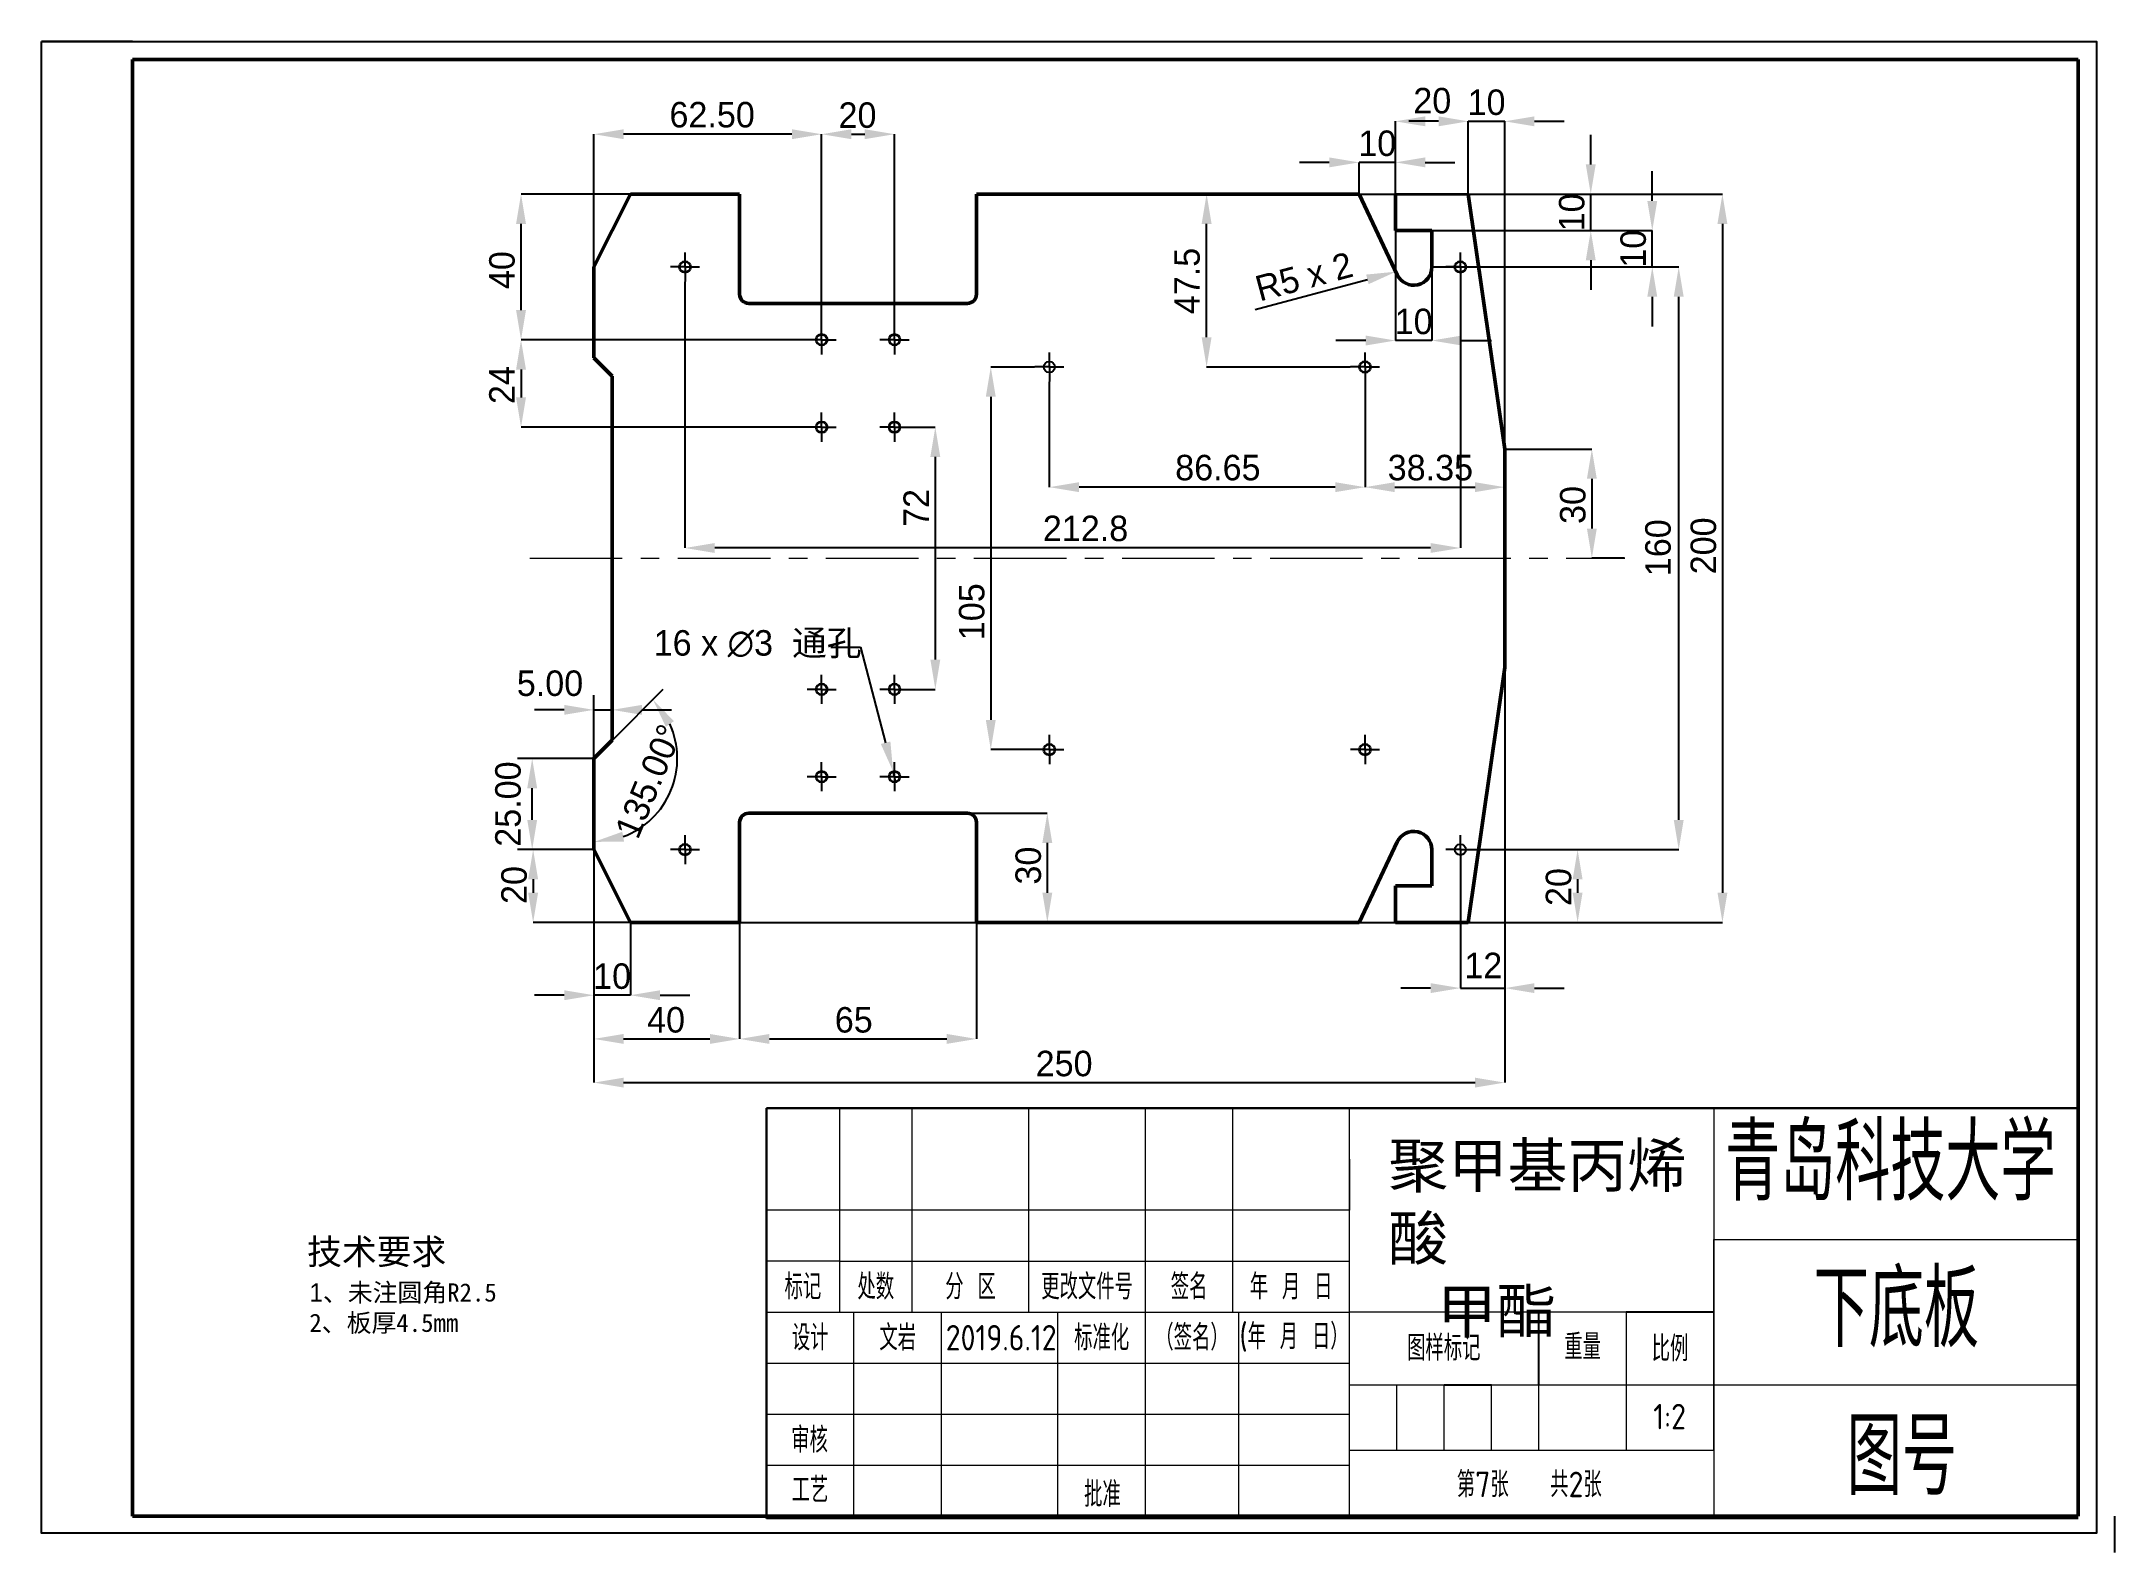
# Model space of a CAD drawing. Header units: millimetres. Extents: x 25 to 594, y 0 to 415.
import ezdxf

# ---------------------------------------------------------------- set-up
doc = ezdxf.new("R2010")
doc.units = ezdxf.units.MM
doc.header["$LTSCALE"] = 2
doc.header["$PDSIZE"] = -1
doc.linetypes.add('CENTERX2', pattern=[20.32, 12.7, -2.54, 2.54, -2.54])
for name, color, linetype in [('1轮廓实线层', 2, 'Continuous'), ('图框', 7, 'Continuous'), ('明细栏文字', 7, 'Continuous')]:
    doc.layers.add(name, color=color, linetype=linetype)
for name, color, linetype, lineweight in [('标注层', 7, 'Continuous', 25), ('粗实线层', 7, 'Continuous', 50), ('粗直线', 7, 'Continuous', 50), ('细实线', 3, 'Continuous', 25), ('细实线1', 7, 'Continuous', 25)]:
    doc.layers.add(name, color=color, linetype=linetype, lineweight=lineweight)
doc.styles.add('SLDTEXTSTYLE2', font='')
doc.styles.get("Standard").update_dxf_attribs({"font": ''})
doc.styles.add('国标', font='gbenor.shx', dxfattribs={"bigfont": 'gbcbig.shx'})
doc.styles.get('SLDTEXTSTYLE2').set_extended_font_data('汉仪长仿宋体')
doc.styles.get('Standard').set_extended_font_data('汉仪长仿宋体')
doc.dimstyles.new('ISO-25', dxfattribs={"dimtxt": 2.5, "dimasz": 2.5, "dimexe": 1.25, "dimexo": 0.625, "dimtad": 1, "dimtxsty": 'Standard', "dimcen": 2.5, "dimadec": 0, "dimazin": 0, "dimtfac": 1, "dimtmove": 0, "dimatfit": 3, "dimfxl": 1, "dimarcsym": 0})
doc.dimstyles.new('SLDDIMSTYLE0', dxfattribs={"dimtxt": 7, "dimasz": 8.16, "dimexe": 0, "dimexo": 0.0625, "dimgap": 1.75, "dimtad": 0, "dimtih": 1, "dimtoh": 1, "dimrnd": 1e-09, "dimzin": 12, "dimdsep": 46, "dimtxsty": 'SLDTEXTSTYLE2', "dimblk1": 'NONE', "dimsah": 1, "dimcen": 0, "dimadec": 0, "dimazin": 3, "dimtfac": 1, "dimtmove": 0, "dimatfit": 3, "dimldrblk": 'NONE', "dimfxl": 1, "dimfrac": 2, "dimtolj": 1, "dimtzin": 12, "dimarcsym": 0})
doc.dimstyles.new('SLDDIMSTYLE1', dxfattribs={"dimtxt": 7, "dimasz": 8.16, "dimexe": 0, "dimexo": 0.0625, "dimgap": 1.75, "dimtad": 2, "dimrnd": 1e-09, "dimzin": 12, "dimdsep": 46, "dimtxsty": 'SLDTEXTSTYLE2', "dimsah": 1, "dimcen": 0.09, "dimadec": 0, "dimazin": 3, "dimtfac": 1, "dimtofl": 0, "dimtmove": 0, "dimatfit": 3, "dimfxl": 1, "dimfrac": 2, "dimtolj": 1, "dimtzin": 12, "dimarcsym": 0})
doc.dimstyles.new('SLDDIMSTYLE2', dxfattribs={"dimtxt": 7, "dimasz": 8.16, "dimexe": 0, "dimexo": 0.0625, "dimgap": 1.75, "dimtad": 2, "dimrnd": 1e-09, "dimzin": 12, "dimdsep": 46, "dimtxsty": 'SLDTEXTSTYLE2', "dimsah": 1, "dimcen": 0.09, "dimadec": 0, "dimazin": 3, "dimtfac": 1, "dimtmove": 0, "dimatfit": 0, "dimfxl": 1, "dimfrac": 2, "dimtolj": 1, "dimtzin": 12, "dimarcsym": 0})
doc.dimstyles.new('SLDDIMSTYLE4', dxfattribs={"dimtxt": 7, "dimasz": 8.16, "dimexe": 0, "dimexo": 0.0625, "dimgap": 1.75, "dimtad": 2, "dimrnd": 1e-09, "dimzin": 12, "dimdsep": 46, "dimtxsty": 'SLDTEXTSTYLE2', "dimsah": 1, "dimcen": 0, "dimadec": 0, "dimazin": 3, "dimtfac": 1, "dimtofl": 0, "dimtmove": 0, "dimatfit": 3, "dimfxl": 1, "dimfrac": 2, "dimtolj": 1, "dimtzin": 12, "dimarcsym": 0})
doc.dimstyles.new('SLDDIMSTYLE5', dxfattribs={"dimtxt": 7, "dimasz": 8.16, "dimexe": 0, "dimexo": 0.0625, "dimgap": 1.75, "dimtad": 2, "dimrnd": 1e-09, "dimzin": 4, "dimdsep": 46, "dimtxsty": 'SLDTEXTSTYLE2', "dimsah": 1, "dimcen": 0.09, "dimadec": 0, "dimazin": 1, "dimtfac": 1, "dimtofl": 0, "dimtmove": 0, "dimatfit": 3, "dimfxl": 1, "dimfrac": 2, "dimtolj": 1, "dimtzin": 12, "dimarcsym": 0})

msp = doc.modelspace()

# ---------------------------------------------------------------- texts
at = {"insert": (394.69, 112.344), "char_height": 12, "attachment_point": 1}
msp.add_mtext_dynamic_manual_height_columns('聚甲基丙烯酸\\P   甲酯', width=84.95599, gutter_width=17.5, heights=[0], dxfattribs=at)
at = {"layer": '明细栏文字', "attachment_point": 1}
for s, width, insert, char_height in [('{\\fSimSun|b0|i0|c134|p2;技术要求}', 50.6885, (97.914, 86.141), 7), ('1{\\fSimSun|b0|i0|c134|p2;、未注圆角R2.5\\P2、板厚4.5mm}', 97.24163, (98.537, 73.935), 5)]:
    msp.add_mtext_dynamic_manual_height_columns(s, width=width, gutter_width=12.5, heights=[0], dxfattribs=dict(at, insert=insert, char_height=char_height))
at = {"layer": '细实线', "color": 7, "insert": (532.46, 117.658), "char_height": 21, "width": 100, "attachment_point": 2, "style": '国标'}
msp.add_mtext('青岛科技大学', dxfattribs=at)
at = {"layer": '细实线1', "color": 7, "attachment_point": 5, "style": '国标'}
for s, width, gutter_width, heights, insert, char_height in [('下底板', 128.03312, 110.39, [0], (534.129, 66.858), 21), ('图号', 46.94216, 110.39, [15.668], (535.651, 26.349), 21), ('批准', 16.68189, 446.314, [0], (316.199, 16.028), 7)]:
    msp.add_mtext_dynamic_manual_height_columns(s, width=width, gutter_width=gutter_width, heights=heights, dxfattribs=dict(at, insert=insert, char_height=char_height))
at = {"layer": '细实线1', "color": 7, "char_height": 7, "attachment_point": 5, "style": '国标'}
for s, insert, width in [('标记', (234, 73), 20), ('处数', (254, 73), 20), ('分 区', (280, 73), 32), ('更改文件号', (312, 73), 32), ('签名', (340, 73), 24), ('年 月 日', (368, 73), 32), ('设计', (236, 59), 24), ('文岩', (260.007, 59), 25.6), ('标准化 ', (316, 59), 24), ('（签名）', (340.8, 59), 25.6), ('(年 月 日）', (368.8, 59), 30.4), ('2019.6.12', (288.413, 59), 30.4), ('图样标记', (409.901, 56.205), 24), ('重量', (448, 56.5), 24), ('比例', (472, 56), 24), ('1:2', (471.873, 37.333), 24), ('审核', (235.823, 30.92), 24), ('第7张   共2张', (433.371, 18.691), 39.10712), ('工艺', (235.953, 17.207), 19.86582)]:
    msp.add_mtext(s, dxfattribs=dict(at, insert=insert, width=width))

# ---------------------------------------------------------------- blocks, each defined once
blk = doc.blocks.new('_D')
at = {"layer": 'Defpoints', "color": 0, "transparency": 16777216}
for p in [(258.75, 214.51), (259.51, 211.61)]:
    blk.add_point(p, dxfattribs=at)
at = {"layer": '标注层', "color": 0, "lineweight": -2, "transparency": 16777216}
for p, q in [((241.67, 248.69), (249.83, 248.69)), ((249.83, 248.69), (256.69, 222.41)), ((259.51, 211.61), (258.75, 214.51))]:
    blk.add_line(p, q, dxfattribs=at)
at = {"layer": '标注层', "color": 0, "transparency": 16777216}
blk.add_solid([(258.01, 222.75), (255.38, 222.07), (258.75, 214.51)], dxfattribs=at)
at = {"layer": '标注层', "color": 0, "transparency": 16777216, "insert": (193.04, 253.32), "char_height": 7, "attachment_point": 1, "style": 'SLDTEXTSTYLE2'}
blk.add_mtext('\\A1;16 x ∅3  通孔', dxfattribs=at)
blk = doc.blocks.new('_NONE')
blk = doc.blocks.new('_D_1')
at = {"layer": 'Defpoints', "color": 0, "transparency": 16777216}
for p in [(386.63, 373.06), (386.63, 173.06), (486.38, 173.06)]:
    blk.add_point(p, dxfattribs=at)
at = {"layer": '标注层', "color": 0, "lineweight": -2, "transparency": 16777216}
for p, q in [((386.7, 373.06), (486.38, 373.06)), ((486.38, 364.9), (486.38, 181.22)), ((386.7, 173.06), (486.38, 173.06))]:
    blk.add_line(p, q, dxfattribs=at)
at = {"layer": '标注层', "color": 0, "transparency": 16777216}
for points in [[(485.02, 364.9), (487.74, 364.9), (486.38, 373.06)], [(485.02, 181.22), (487.74, 181.22), (486.38, 173.06)]]:
    blk.add_solid(points, dxfattribs=at)
at = {"layer": '标注层', "color": 0, "transparency": 16777216, "insert": (477.63, 276.47), "char_height": 7, "attachment_point": 2, "rotation": 90, "style": 'SLDTEXTSTYLE2'}
blk.add_mtext('\\A1;200', dxfattribs=at)
blk = doc.blocks.new('_D_2')
at = {"layer": 'Defpoints', "color": 0, "transparency": 16777216}
for p in [(426.63, 243.06), (176.63, 193.06), (426.63, 129.06)]:
    blk.add_point(p, dxfattribs=at)
at = {"layer": '标注层', "color": 0, "lineweight": -2, "transparency": 16777216}
for p, q in [((426.63, 243), (426.63, 129.06)), ((176.63, 193), (176.63, 129.06)), ((184.79, 129.06), (418.47, 129.06))]:
    blk.add_line(p, q, dxfattribs=at)
at = {"layer": '标注层', "color": 0, "transparency": 16777216}
for points in [[(184.79, 130.42), (184.79, 127.7), (176.63, 129.06)], [(418.47, 130.42), (418.47, 127.7), (426.63, 129.06)]]:
    blk.add_solid(points, dxfattribs=at)
at = {"layer": '标注层', "color": 0, "transparency": 16777216, "insert": (305.69, 137.81), "char_height": 7, "attachment_point": 2, "style": 'SLDTEXTSTYLE2'}
blk.add_mtext('\\A1;250', dxfattribs=at)
blk = doc.blocks.new('_D_3')
at = {"layer": 'Defpoints', "color": 0, "transparency": 16777216}
for p in [(176.63, 193.06), (159.95, 173.06), (186.63, 173.06)]:
    blk.add_point(p, dxfattribs=at)
at = {"layer": '标注层', "color": 0, "lineweight": -2, "transparency": 16777216}
for p, q in [((176.57, 193.06), (159.95, 193.06)), ((159.95, 184.9), (159.95, 181.22)), ((186.57, 173.06), (159.95, 173.06))]:
    blk.add_line(p, q, dxfattribs=at)
at = {"layer": '标注层', "color": 0, "transparency": 16777216}
for points in [[(158.59, 184.9), (161.31, 184.9), (159.95, 193.06)], [(158.59, 181.22), (161.31, 181.22), (159.95, 173.06)]]:
    blk.add_solid(points, dxfattribs=at)
at = {"layer": '标注层', "color": 0, "transparency": 16777216, "insert": (151.2, 183.33), "char_height": 7, "attachment_point": 2, "rotation": 90, "style": 'SLDTEXTSTYLE2'}
blk.add_mtext('\\A1;20', dxfattribs=at)
blk = doc.blocks.new('_D_4')
at = {"layer": 'Defpoints', "color": 0, "transparency": 16777216}
for p in [(176.63, 193.06), (186.63, 173.06), (176.63, 153.06)]:
    blk.add_point(p, dxfattribs=at)
at = {"layer": '标注层', "color": 0, "lineweight": -2, "transparency": 16777216}
for p, q in [((176.63, 193), (176.63, 153.06)), ((186.63, 173), (186.63, 153.06)), ((168.47, 153.06), (160.31, 153.06)), ((186.63, 153.06), (176.63, 153.06)), ((194.79, 153.06), (202.95, 153.06))]:
    blk.add_line(p, q, dxfattribs=at)
at = {"layer": '标注层', "color": 0, "transparency": 16777216}
for points in [[(168.47, 154.42), (168.47, 151.7), (176.63, 153.06)], [(194.79, 154.42), (194.79, 151.7), (186.63, 153.06)]]:
    blk.add_solid(points, dxfattribs=at)
at = {"layer": '标注层', "color": 0, "transparency": 16777216, "insert": (181.63, 161.81), "char_height": 7, "attachment_point": 2, "style": 'SLDTEXTSTYLE2'}
blk.add_mtext('\\A1;10', dxfattribs=at)
blk = doc.blocks.new('_D_5')
at = {"layer": 'Defpoints', "color": 0, "transparency": 16777216}
for p in [(176.63, 193.06), (216.63, 173.06), (216.63, 141.06)]:
    blk.add_point(p, dxfattribs=at)
at = {"layer": '标注层', "color": 0, "lineweight": -2, "transparency": 16777216}
for p, q in [((176.63, 193), (176.63, 141.06)), ((216.63, 173), (216.63, 141.06)), ((184.79, 141.06), (208.47, 141.06))]:
    blk.add_line(p, q, dxfattribs=at)
at = {"layer": '标注层', "color": 0, "transparency": 16777216}
for points in [[(184.79, 142.42), (184.79, 139.7), (176.63, 141.06)], [(208.47, 142.42), (208.47, 139.7), (216.63, 141.06)]]:
    blk.add_solid(points, dxfattribs=at)
at = {"layer": '标注层', "color": 0, "transparency": 16777216, "insert": (196.43, 149.81), "char_height": 7, "attachment_point": 2, "style": 'SLDTEXTSTYLE2'}
blk.add_mtext('\\A1;40', dxfattribs=at)
blk = doc.blocks.new('_D_6')
at = {"layer": 'Defpoints', "color": 0, "transparency": 16777216}
for p in [(216.63, 173.06), (281.63, 173.06), (281.63, 141.06)]:
    blk.add_point(p, dxfattribs=at)
at = {"layer": '标注层', "color": 0, "lineweight": -2, "transparency": 16777216}
for p, q in [((216.63, 173), (216.63, 141.06)), ((281.63, 173), (281.63, 141.06)), ((224.79, 141.06), (273.47, 141.06))]:
    blk.add_line(p, q, dxfattribs=at)
at = {"layer": '标注层', "color": 0, "transparency": 16777216}
for points in [[(224.79, 142.42), (224.79, 139.7), (216.63, 141.06)], [(273.47, 142.42), (273.47, 139.7), (281.63, 141.06)]]:
    blk.add_solid(points, dxfattribs=at)
at = {"layer": '标注层', "color": 0, "transparency": 16777216, "insert": (247.95, 149.81), "char_height": 7, "attachment_point": 2, "style": 'SLDTEXTSTYLE2'}
blk.add_mtext('\\A1;65', dxfattribs=at)
blk = doc.blocks.new('_D_7')
at = {"layer": 'Defpoints', "color": 0, "transparency": 16777216}
for p in [(279.13, 203.06), (216.63, 173.06), (301.08, 173.06)]:
    blk.add_point(p, dxfattribs=at)
at = {"layer": '标注层', "color": 0, "lineweight": -2, "transparency": 16777216}
for p, q in [((279.2, 203.06), (301.08, 203.06)), ((301.08, 194.9), (301.08, 181.22)), ((216.7, 173.06), (301.08, 173.06))]:
    blk.add_line(p, q, dxfattribs=at)
at = {"layer": '标注层', "color": 0, "transparency": 16777216}
for points in [[(299.72, 194.9), (302.44, 194.9), (301.08, 203.06)], [(299.72, 181.22), (302.44, 181.22), (301.08, 173.06)]]:
    blk.add_solid(points, dxfattribs=at)
at = {"layer": '标注层', "color": 0, "transparency": 16777216, "insert": (292.33, 188.66), "char_height": 7, "attachment_point": 2, "rotation": 90, "style": 'SLDTEXTSTYLE2'}
blk.add_mtext('\\A1;30', dxfattribs=at)
blk = doc.blocks.new('_D_9')
at = {"layer": 'Defpoints', "color": 0, "transparency": 16777216}
for p in [(426.63, 393.06), (416.63, 373.06), (426.63, 303.06)]:
    blk.add_point(p, dxfattribs=at)
at = {"layer": '标注层', "color": 0, "lineweight": -2, "transparency": 16777216}
for p, q in [((408.47, 393.06), (400.31, 393.06)), ((416.63, 373.13), (416.63, 393.06)), ((416.63, 393.06), (426.63, 393.06)), ((426.63, 303.13), (426.63, 393.06)), ((434.79, 393.06), (442.95, 393.06))]:
    blk.add_line(p, q, dxfattribs=at)
at = {"layer": '标注层', "color": 0, "transparency": 16777216}
for points in [[(408.47, 394.42), (408.47, 391.7), (416.63, 393.06)], [(434.79, 394.42), (434.79, 391.7), (426.63, 393.06)]]:
    blk.add_solid(points, dxfattribs=at)
at = {"layer": '标注层', "color": 0, "transparency": 16777216, "insert": (421.63, 401.81), "char_height": 7, "attachment_point": 2, "style": 'SLDTEXTSTYLE2'}
blk.add_mtext('\\A1;10', dxfattribs=at)
blk = doc.blocks.new('_D_10')
at = {"layer": 'Defpoints', "color": 0, "transparency": 16777216}
for p in [(426.63, 303.06), (450.54, 273.06), (459.6, 273.06)]:
    blk.add_point(p, dxfattribs=at)
at = {"layer": '标注层', "color": 0, "lineweight": -2, "transparency": 16777216}
for p, q in [((426.7, 303.06), (450.54, 303.06)), ((450.54, 294.9), (450.54, 281.22)), ((459.53, 273.06), (450.54, 273.06))]:
    blk.add_line(p, q, dxfattribs=at)
at = {"layer": '标注层', "color": 0, "transparency": 16777216}
for points in [[(449.18, 294.9), (451.9, 294.9), (450.54, 303.06)], [(449.18, 281.22), (451.9, 281.22), (450.54, 273.06)]]:
    blk.add_solid(points, dxfattribs=at)
at = {"layer": '标注层', "color": 0, "transparency": 16777216, "insert": (441.79, 287.7), "char_height": 7, "attachment_point": 2, "rotation": 90, "style": 'SLDTEXTSTYLE2'}
blk.add_mtext('\\A1;30', dxfattribs=at)
blk = doc.blocks.new('_D_11')
at = {"layer": 'Defpoints', "color": 0, "transparency": 16777216}
for p in [(396.63, 393.06), (396.63, 373.06), (416.63, 373.06)]:
    blk.add_point(p, dxfattribs=at)
at = {"layer": '标注层', "color": 0, "lineweight": -2, "transparency": 16777216}
for p, q in [((396.63, 373.13), (396.63, 393.06)), ((408.47, 393.06), (404.79, 393.06)), ((416.63, 373.13), (416.63, 393.06))]:
    blk.add_line(p, q, dxfattribs=at)
at = {"layer": '标注层', "color": 0, "transparency": 16777216}
for points in [[(404.79, 394.42), (404.79, 391.7), (396.63, 393.06)], [(408.47, 394.42), (408.47, 391.7), (416.63, 393.06)]]:
    blk.add_solid(points, dxfattribs=at)
at = {"layer": '标注层', "color": 0, "transparency": 16777216, "insert": (406.74, 402.24), "char_height": 7, "attachment_point": 2, "style": 'SLDTEXTSTYLE2'}
blk.add_mtext('\\A1;20', dxfattribs=at)
blk = doc.blocks.new('_D_12')
at = {"layer": 'Defpoints', "color": 0, "transparency": 16777216}
for p in [(416.63, 373.06), (450.24, 373.06), (406.63, 363.06)]:
    blk.add_point(p, dxfattribs=at)
at = {"layer": '标注层', "color": 0, "lineweight": -2, "transparency": 16777216}
for p, q in [((450.24, 381.22), (450.24, 389.38)), ((416.7, 373.06), (450.24, 373.06)), ((450.24, 363.06), (450.24, 373.06)), ((406.7, 363.06), (450.24, 363.06)), ((450.24, 354.9), (450.24, 346.74))]:
    blk.add_line(p, q, dxfattribs=at)
at = {"layer": '标注层', "color": 0, "transparency": 16777216}
for points in [[(448.88, 381.22), (451.6, 381.22), (450.24, 373.06)], [(448.88, 354.9), (451.6, 354.9), (450.24, 363.06)]]:
    blk.add_solid(points, dxfattribs=at)
at = {"layer": '标注层', "color": 0, "transparency": 16777216, "insert": (441.49, 368.06), "char_height": 7, "attachment_point": 2, "rotation": 90, "style": 'SLDTEXTSTYLE2'}
blk.add_mtext('\\A1;10', dxfattribs=at)
blk = doc.blocks.new('_D_13')
at = {"layer": 'Defpoints', "color": 0, "transparency": 16777216}
for p in [(396.63, 363.06), (406.63, 353.06), (396.63, 332.86)]:
    blk.add_point(p, dxfattribs=at)
at = {"layer": '标注层', "color": 0, "lineweight": -2, "transparency": 16777216}
for p, q in [((396.63, 363), (396.63, 332.86)), ((406.63, 353), (406.63, 332.86)), ((388.47, 332.86), (380.31, 332.86)), ((406.63, 332.86), (396.63, 332.86)), ((414.79, 332.86), (422.95, 332.86))]:
    blk.add_line(p, q, dxfattribs=at)
at = {"layer": '标注层', "color": 0, "transparency": 16777216}
for points in [[(388.47, 334.22), (388.47, 331.5), (396.63, 332.86)], [(414.79, 334.22), (414.79, 331.5), (406.63, 332.86)]]:
    blk.add_solid(points, dxfattribs=at)
at = {"layer": '标注层', "color": 0, "transparency": 16777216, "insert": (401.63, 341.61), "char_height": 7, "attachment_point": 2, "style": 'SLDTEXTSTYLE2'}
blk.add_mtext('\\A1;10', dxfattribs=at)
blk = doc.blocks.new('_D_14')
at = {"layer": 'Defpoints', "color": 0, "transparency": 16777216}
for p in [(406.63, 363.06), (467.12, 363.06), (406.63, 353.06)]:
    blk.add_point(p, dxfattribs=at)
at = {"layer": '标注层', "color": 0, "lineweight": -2, "transparency": 16777216}
for p, q in [((467.12, 371.22), (467.12, 379.38)), ((406.7, 363.06), (467.12, 363.06)), ((467.12, 353.06), (467.12, 363.06)), ((406.7, 353.06), (467.12, 353.06)), ((467.12, 344.9), (467.12, 336.74))]:
    blk.add_line(p, q, dxfattribs=at)
at = {"layer": '标注层', "color": 0, "transparency": 16777216}
for points in [[(465.76, 371.22), (468.48, 371.22), (467.12, 363.06)], [(465.76, 344.9), (468.48, 344.9), (467.12, 353.06)]]:
    blk.add_solid(points, dxfattribs=at)
at = {"layer": '标注层', "color": 0, "transparency": 16777216, "insert": (458.37, 358.06), "char_height": 7, "attachment_point": 2, "rotation": 90, "style": 'SLDTEXTSTYLE2'}
blk.add_mtext('\\A1;10', dxfattribs=at)
blk = doc.blocks.new('_D_15')
at = {"layer": 'Defpoints', "color": 0, "transparency": 16777216}
for p in [(401.63, 353.06), (396.8, 351.77)]:
    blk.add_point(p, dxfattribs=at)
at = {"layer": '标注层', "color": 0, "lineweight": -2, "transparency": 16777216}
blk.add_line((358.13, 341.41), (388.92, 349.66), dxfattribs=at)
at = {"layer": '标注层', "color": 0, "transparency": 16777216}
blk.add_solid([(388.57, 350.97), (389.27, 348.34), (396.8, 351.77)], dxfattribs=at)
at = {"layer": '标注层', "color": 0, "transparency": 16777216, "insert": (357.55, 350.32), "char_height": 7, "attachment_point": 1, "rotation": 15, "style": 'SLDTEXTSTYLE2'}
blk.add_mtext('\\A1;R5 x 2', dxfattribs=at)
blk = doc.blocks.new('_D_16')
at = {"layer": 'Defpoints', "color": 0, "transparency": 16777216}
for p in [(386.63, 381.79), (386.63, 373.06), (396.63, 373.06)]:
    blk.add_point(p, dxfattribs=at)
at = {"layer": '标注层', "color": 0, "lineweight": -2, "transparency": 16777216}
for p, q in [((378.47, 381.79), (370.31, 381.79)), ((386.63, 373.13), (386.63, 381.79)), ((396.63, 381.79), (386.63, 381.79)), ((396.63, 373.13), (396.63, 381.79)), ((404.79, 381.79), (412.95, 381.79))]:
    blk.add_line(p, q, dxfattribs=at)
at = {"layer": '标注层', "color": 0, "transparency": 16777216}
for points in [[(378.47, 383.15), (378.47, 380.43), (386.63, 381.79)], [(404.79, 383.15), (404.79, 380.43), (396.63, 381.79)]]:
    blk.add_solid(points, dxfattribs=at)
at = {"layer": '标注层', "color": 0, "transparency": 16777216, "insert": (391.63, 390.54), "char_height": 7, "attachment_point": 2, "style": 'SLDTEXTSTYLE2'}
blk.add_mtext('\\A1;10', dxfattribs=at)
blk = doc.blocks.new('_D_17')
at = {"layer": 'Defpoints', "color": 0, "transparency": 16777216}
for p in [(418.44, 193.06), (416.63, 173.06), (446.63, 173.06)]:
    blk.add_point(p, dxfattribs=at)
at = {"layer": '标注层', "color": 0, "lineweight": -2, "transparency": 16777216}
for p, q in [((418.5, 193.06), (446.63, 193.06)), ((446.63, 184.9), (446.63, 181.22)), ((416.7, 173.06), (446.63, 173.06))]:
    blk.add_line(p, q, dxfattribs=at)
at = {"layer": '标注层', "color": 0, "transparency": 16777216}
for points in [[(445.27, 184.9), (447.99, 184.9), (446.63, 193.06)], [(445.27, 181.22), (447.99, 181.22), (446.63, 173.06)]]:
    blk.add_solid(points, dxfattribs=at)
at = {"layer": '标注层', "color": 0, "transparency": 16777216, "insert": (437.88, 182.77), "char_height": 7, "attachment_point": 2, "rotation": 90, "style": 'SLDTEXTSTYLE2'}
blk.add_mtext('\\A1;20', dxfattribs=at)
blk = doc.blocks.new('_D_18')
at = {"layer": 'Defpoints', "color": 0, "transparency": 16777216}
for p in [(426.63, 243.06), (414.44, 189.06), (426.63, 155.01)]:
    blk.add_point(p, dxfattribs=at)
at = {"layer": '标注层', "color": 0, "lineweight": -2, "transparency": 16777216}
for p, q in [((426.63, 243), (426.63, 155.01)), ((414.44, 189), (414.44, 155.01)), ((406.28, 155.01), (398.12, 155.01)), ((414.44, 155.01), (426.63, 155.01)), ((434.79, 155.01), (442.95, 155.01))]:
    blk.add_line(p, q, dxfattribs=at)
at = {"layer": '标注层', "color": 0, "transparency": 16777216}
for points in [[(406.28, 156.37), (406.28, 153.65), (414.44, 155.01)], [(434.79, 156.37), (434.79, 153.65), (426.63, 155.01)]]:
    blk.add_solid(points, dxfattribs=at)
at = {"layer": '标注层', "color": 0, "transparency": 16777216, "insert": (420.74, 164.73), "char_height": 7, "attachment_point": 2, "style": 'SLDTEXTSTYLE2'}
blk.add_mtext('\\A1;12', dxfattribs=at)
blk = doc.blocks.new('_D_19')
at = {"layer": 'Defpoints', "color": 0, "transparency": 16777216}
for p in [(201.63, 349.06), (414.44, 349.06), (201.63, 275.89)]:
    blk.add_point(p, dxfattribs=at)
at = {"layer": '标注层', "color": 0, "lineweight": -2, "transparency": 16777216}
for p, q in [((201.63, 349), (201.63, 275.89)), ((414.44, 349), (414.44, 275.89)), ((406.28, 275.89), (209.79, 275.89))]:
    blk.add_line(p, q, dxfattribs=at)
at = {"layer": '标注层', "color": 0, "transparency": 16777216}
for points in [[(209.79, 277.25), (209.79, 274.53), (201.63, 275.89)], [(406.28, 277.25), (406.28, 274.53), (414.44, 275.89)]]:
    blk.add_solid(points, dxfattribs=at)
at = {"layer": '标注层', "color": 0, "transparency": 16777216, "insert": (311.57, 284.77), "char_height": 7, "attachment_point": 2, "style": 'SLDTEXTSTYLE2'}
blk.add_mtext('\\A1;212.8', dxfattribs=at)
blk = doc.blocks.new('_D_20')
at = {"layer": 'Defpoints', "color": 0, "transparency": 16777216}
for p in [(418.44, 353.06), (474.38, 353.06), (418.44, 193.06)]:
    blk.add_point(p, dxfattribs=at)
at = {"layer": '标注层', "color": 0, "lineweight": -2, "transparency": 16777216}
for p, q in [((418.5, 353.06), (474.38, 353.06)), ((474.38, 201.22), (474.38, 344.9)), ((418.5, 193.06), (474.38, 193.06))]:
    blk.add_line(p, q, dxfattribs=at)
at = {"layer": '标注层', "color": 0, "transparency": 16777216}
for points in [[(473.02, 344.9), (475.74, 344.9), (474.38, 353.06)], [(473.02, 201.22), (475.74, 201.22), (474.38, 193.06)]]:
    blk.add_solid(points, dxfattribs=at)
at = {"layer": '标注层', "color": 0, "transparency": 16777216, "insert": (465.18, 275.96), "char_height": 7, "attachment_point": 2, "rotation": 90, "style": 'SLDTEXTSTYLE2'}
blk.add_mtext('\\A1;160', dxfattribs=at)
blk = doc.blocks.new('_D_21')
at = {"layer": 'Defpoints', "color": 0, "transparency": 16777216}
for p in [(344.8, 373.06), (386.63, 373.06), (384.28, 325.59)]:
    blk.add_point(p, dxfattribs=at)
at = {"layer": '标注层', "color": 0, "lineweight": -2, "transparency": 16777216}
for p, q in [((386.57, 373.06), (344.8, 373.06)), ((344.8, 333.75), (344.8, 364.9)), ((384.22, 325.59), (344.8, 325.59))]:
    blk.add_line(p, q, dxfattribs=at)
at = {"layer": '标注层', "color": 0, "transparency": 16777216}
for points in [[(343.44, 364.9), (346.16, 364.9), (344.8, 373.06)], [(343.44, 333.75), (346.16, 333.75), (344.8, 325.59)]]:
    blk.add_solid(points, dxfattribs=at)
at = {"layer": '标注层', "color": 0, "transparency": 16777216, "insert": (335.92, 349.21), "char_height": 7, "attachment_point": 2, "rotation": 90, "style": 'SLDTEXTSTYLE2'}
blk.add_mtext('\\A1;47.5', dxfattribs=at)
blk = doc.blocks.new('_D_22')
at = {"layer": 'Defpoints', "color": 0, "transparency": 16777216}
for p in [(388.28, 321.59), (426.63, 303.06), (426.63, 292.59)]:
    blk.add_point(p, dxfattribs=at)
at = {"layer": '标注层', "color": 0, "lineweight": -2, "transparency": 16777216}
for p, q in [((388.28, 321.53), (388.28, 292.59)), ((426.63, 303), (426.63, 292.59)), ((396.44, 292.59), (418.47, 292.59))]:
    blk.add_line(p, q, dxfattribs=at)
at = {"layer": '标注层', "color": 0, "transparency": 16777216}
for points in [[(396.44, 293.95), (396.44, 291.23), (388.28, 292.59)], [(418.47, 293.95), (418.47, 291.23), (426.63, 292.59)]]:
    blk.add_solid(points, dxfattribs=at)
at = {"layer": '标注层', "color": 0, "transparency": 16777216, "insert": (406.22, 301.47), "char_height": 7, "attachment_point": 2, "style": 'SLDTEXTSTYLE2'}
blk.add_mtext('\\A1;38.35', dxfattribs=at)
blk = doc.blocks.new('_D_23')
at = {"layer": 'Defpoints', "color": 0, "transparency": 16777216}
for p in [(301.63, 321.59), (388.28, 321.59), (301.63, 292.59)]:
    blk.add_point(p, dxfattribs=at)
at = {"layer": '标注层', "color": 0, "lineweight": -2, "transparency": 16777216}
for p, q in [((301.63, 321.53), (301.63, 292.59)), ((388.28, 321.53), (388.28, 292.59)), ((380.12, 292.59), (309.79, 292.59))]:
    blk.add_line(p, q, dxfattribs=at)
at = {"layer": '标注层', "color": 0, "transparency": 16777216}
for points in [[(309.79, 293.95), (309.79, 291.23), (301.63, 292.59)], [(380.12, 293.95), (380.12, 291.23), (388.28, 292.59)]]:
    blk.add_solid(points, dxfattribs=at)
at = {"layer": '标注层', "color": 0, "transparency": 16777216, "insert": (347.89, 301.47), "char_height": 7, "attachment_point": 2, "style": 'SLDTEXTSTYLE2'}
blk.add_mtext('\\A1;86.65', dxfattribs=at)
blk = doc.blocks.new('_D_24')
at = {"layer": 'Defpoints', "color": 0, "transparency": 16777216}
for p in [(297.63, 325.59), (285.56, 220.53), (297.63, 220.53)]:
    blk.add_point(p, dxfattribs=at)
at = {"layer": '标注层', "color": 0, "lineweight": -2, "transparency": 16777216}
for p, q in [((297.57, 325.59), (285.56, 325.59)), ((285.56, 317.43), (285.56, 228.69)), ((297.57, 220.53), (285.56, 220.53))]:
    blk.add_line(p, q, dxfattribs=at)
at = {"layer": '标注层', "color": 0, "transparency": 16777216}
for points in [[(284.2, 317.43), (286.92, 317.43), (285.56, 325.59)], [(284.2, 228.69), (286.92, 228.69), (285.56, 220.53)]]:
    blk.add_solid(points, dxfattribs=at)
at = {"layer": '标注层', "color": 0, "transparency": 16777216, "insert": (276.81, 258.38), "char_height": 7, "attachment_point": 2, "rotation": 90, "style": 'SLDTEXTSTYLE2'}
blk.add_mtext('\\A1;105', dxfattribs=at)
blk = doc.blocks.new('_D_25')
at = {"layer": 'Defpoints', "color": 0, "transparency": 16777216}
for p in [(156.63, 373.06), (186.63, 373.06), (235.13, 333.06)]:
    blk.add_point(p, dxfattribs=at)
at = {"layer": '标注层', "color": 0, "lineweight": -2, "transparency": 16777216}
for p, q in [((186.57, 373.06), (156.63, 373.06)), ((156.63, 341.22), (156.63, 364.9)), ((235.07, 333.06), (156.63, 333.06))]:
    blk.add_line(p, q, dxfattribs=at)
at = {"layer": '标注层', "color": 0, "transparency": 16777216}
for points in [[(155.27, 364.9), (157.99, 364.9), (156.63, 373.06)], [(155.27, 341.22), (157.99, 341.22), (156.63, 333.06)]]:
    blk.add_solid(points, dxfattribs=at)
at = {"layer": '标注层', "color": 0, "transparency": 16777216, "insert": (147.88, 352.2), "char_height": 7, "attachment_point": 2, "rotation": 90, "style": 'SLDTEXTSTYLE2'}
blk.add_mtext('\\A1;40', dxfattribs=at)
blk = doc.blocks.new('_D_26')
at = {"layer": 'Defpoints', "color": 0, "transparency": 16777216}
for p in [(176.63, 389.52), (176.63, 353.06), (239.13, 337.06)]:
    blk.add_point(p, dxfattribs=at)
at = {"layer": '标注层', "color": 0, "lineweight": -2, "transparency": 16777216}
for p, q in [((176.63, 353.13), (176.63, 389.52)), ((230.97, 389.52), (184.79, 389.52)), ((239.13, 337.13), (239.13, 389.52))]:
    blk.add_line(p, q, dxfattribs=at)
at = {"layer": '标注层', "color": 0, "transparency": 16777216}
for points in [[(184.79, 390.88), (184.79, 388.16), (176.63, 389.52)], [(230.97, 390.88), (230.97, 388.16), (239.13, 389.52)]]:
    blk.add_solid(points, dxfattribs=at)
at = {"layer": '标注层', "color": 0, "transparency": 16777216, "insert": (209.08, 398.39), "char_height": 7, "attachment_point": 2, "style": 'SLDTEXTSTYLE2'}
blk.add_mtext('\\A1;62.50', dxfattribs=at)
blk = doc.blocks.new('_D_27')
at = {"layer": 'Defpoints', "color": 0, "transparency": 16777216}
for p in [(259.13, 389.52), (239.13, 337.06), (259.13, 337.06)]:
    blk.add_point(p, dxfattribs=at)
at = {"layer": '标注层', "color": 0, "lineweight": -2, "transparency": 16777216}
for p, q in [((239.13, 337.13), (239.13, 389.52)), ((247.29, 389.52), (250.97, 389.52)), ((259.13, 337.13), (259.13, 389.52))]:
    blk.add_line(p, q, dxfattribs=at)
at = {"layer": '标注层', "color": 0, "transparency": 16777216}
for points in [[(247.29, 390.88), (247.29, 388.16), (239.13, 389.52)], [(250.97, 390.88), (250.97, 388.16), (259.13, 389.52)]]:
    blk.add_solid(points, dxfattribs=at)
at = {"layer": '标注层', "color": 0, "transparency": 16777216, "insert": (248.98, 398.27), "char_height": 7, "attachment_point": 2, "style": 'SLDTEXTSTYLE2'}
blk.add_mtext('\\A1;20', dxfattribs=at)
blk = doc.blocks.new('_D_28')
at = {"layer": 'Defpoints', "color": 0, "transparency": 16777216}
for p in [(235.13, 333.06), (156.63, 309.06), (235.13, 309.06)]:
    blk.add_point(p, dxfattribs=at)
at = {"layer": '标注层', "color": 0, "lineweight": -2, "transparency": 16777216}
for p, q in [((235.07, 333.06), (156.63, 333.06)), ((156.63, 324.9), (156.63, 317.22)), ((235.07, 309.06), (156.63, 309.06))]:
    blk.add_line(p, q, dxfattribs=at)
at = {"layer": '标注层', "color": 0, "transparency": 16777216}
for points in [[(155.27, 324.9), (157.99, 324.9), (156.63, 333.06)], [(155.27, 317.22), (157.99, 317.22), (156.63, 309.06)]]:
    blk.add_solid(points, dxfattribs=at)
at = {"layer": '标注层', "color": 0, "transparency": 16777216, "insert": (147.88, 320.62), "char_height": 7, "attachment_point": 2, "rotation": 90, "style": 'SLDTEXTSTYLE2'}
blk.add_mtext('\\A1;24', dxfattribs=at)
blk = doc.blocks.new('_D_29')
at = {"layer": 'Defpoints', "color": 0, "transparency": 16777216}
for p in [(263.13, 309.06), (263.13, 237.06), (270.34, 237.06)]:
    blk.add_point(p, dxfattribs=at)
at = {"layer": '标注层', "color": 0, "lineweight": -2, "transparency": 16777216}
for p, q in [((263.2, 309.06), (270.34, 309.06)), ((270.34, 300.9), (270.34, 245.22)), ((263.2, 237.06), (270.34, 237.06))]:
    blk.add_line(p, q, dxfattribs=at)
at = {"layer": '标注层', "color": 0, "transparency": 16777216}
for points in [[(268.98, 300.9), (271.7, 300.9), (270.34, 309.06)], [(268.98, 245.22), (271.7, 245.22), (270.34, 237.06)]]:
    blk.add_solid(points, dxfattribs=at)
at = {"layer": '标注层', "color": 0, "transparency": 16777216, "insert": (261.59, 286.88), "char_height": 7, "attachment_point": 2, "rotation": 90, "style": 'SLDTEXTSTYLE2'}
blk.add_mtext('\\A1;72', dxfattribs=at)
blk = doc.blocks.new('SW_CENTERMARKSYMBOL_0')
at = {"layer": '图框', "color": 0}
for p, q in [((-2.5, 0), (-4, 0)), ((0, 0), (-2.5, 0)), ((0, 2.5), (0, 4)), ((0, 0), (0, 2.5)), ((0, 0), (2.5, 0)), ((0, 0), (0, -2.5)), ((2.5, 0), (4, 0)), ((0, -2.5), (0, -4))]:
    blk.add_line(p, q, dxfattribs=at)
blk = doc.blocks.new('SW_CENTERMARKSYMBOL_1')
at = {"layer": '图框', "color": 0}
for p, q in [((-2.5, 0), (-4, 0)), ((0, 0), (-2.5, 0)), ((0, 2.5), (0, 4)), ((0, 0), (0, 2.5)), ((0, 0), (2.5, 0)), ((0, 0), (0, -2.5)), ((2.5, 0), (4, 0)), ((0, -2.5), (0, -4))]:
    blk.add_line(p, q, dxfattribs=at)
blk = doc.blocks.new('SW_CENTERMARKSYMBOL_2')
at = {"layer": '图框', "color": 0}
for p, q in [((-2.5, 0), (-4, 0)), ((0, 0), (-2.5, 0)), ((0, 2.5), (0, 4)), ((0, 0), (0, 2.5)), ((0, 0), (2.5, 0)), ((0, 0), (0, -2.5)), ((0, -2.5), (0, -4)), ((2.5, 0), (4, 0))]:
    blk.add_line(p, q, dxfattribs=at)
blk = doc.blocks.new('SW_CENTERMARKSYMBOL_3')
at = {"layer": '图框', "color": 0}
for p, q in [((-2.5, 0), (-4, 0)), ((0, 0), (-2.5, 0)), ((0, 2.5), (0, 4)), ((0, 0), (0, 2.5)), ((0, 0), (2.5, 0)), ((0, 0), (0, -2.5)), ((2.5, 0), (4, 0)), ((0, -2.5), (0, -4))]:
    blk.add_line(p, q, dxfattribs=at)
blk = doc.blocks.new('SW_CENTERMARKSYMBOL_4')
at = {"layer": '图框', "color": 0}
for p, q in [((-2.5, 0), (-4, 0)), ((0, 0), (-2.5, 0)), ((0, 2.5), (0, 4)), ((0, 0), (0, 2.5)), ((0, 0), (2.5, 0)), ((0, 0), (0, -2.5)), ((0, -2.5), (0, -4)), ((2.5, 0), (4, 0))]:
    blk.add_line(p, q, dxfattribs=at)
blk = doc.blocks.new('SW_CENTERMARKSYMBOL_5')
at = {"layer": '图框', "color": 0}
for p, q in [((-2.5, 0), (-4, 0)), ((0, 0), (-2.5, 0)), ((0, 2.5), (0, 4)), ((0, 0), (0, 2.5)), ((0, 0), (2.5, 0)), ((0, 0), (0, -2.5)), ((2.5, 0), (4, 0)), ((0, -2.5), (0, -4))]:
    blk.add_line(p, q, dxfattribs=at)
blk = doc.blocks.new('SW_CENTERMARKSYMBOL_6')
at = {"layer": '图框', "color": 0}
for p, q in [((-2.5, 0), (-4, 0)), ((0, 0), (-2.5, 0)), ((0, 2.5), (0, 4)), ((0, 0), (0, 2.5)), ((0, 0), (2.5, 0)), ((0, 0), (0, -2.5)), ((2.5, 0), (4, 0)), ((0, -2.5), (0, -4))]:
    blk.add_line(p, q, dxfattribs=at)
blk = doc.blocks.new('SW_CENTERMARKSYMBOL_7')
at = {"layer": '图框', "color": 0}
for p, q in [((-2.5, 0), (-4, 0)), ((0, 0), (-2.5, 0)), ((0, 2.5), (0, 4)), ((0, 0), (0, 2.5)), ((0, 0), (2.5, 0)), ((0, 0), (0, -2.5)), ((2.5, 0), (4, 0)), ((0, -2.5), (0, -4))]:
    blk.add_line(p, q, dxfattribs=at)
blk = doc.blocks.new('SW_CENTERMARKSYMBOL_8')
at = {"layer": '图框', "color": 0}
for p, q in [((-2.5, 0), (-4, 0)), ((0, 0), (-2.5, 0)), ((0, 2.5), (0, 4)), ((0, 0), (0, 2.5)), ((0, 0), (2.5, 0)), ((0, 0), (0, -2.5)), ((2.5, 0), (4, 0)), ((0, -2.5), (0, -4))]:
    blk.add_line(p, q, dxfattribs=at)
blk = doc.blocks.new('SW_CENTERMARKSYMBOL_9')
at = {"layer": '图框', "color": 0}
for p, q in [((-2.5, 0), (-4, 0)), ((0, 0), (-2.5, 0)), ((0, 2.5), (0, 4)), ((0, 0), (0, 2.5)), ((0, 0), (2.5, 0)), ((0, 0), (0, -2.5)), ((2.5, 0), (4, 0)), ((0, -2.5), (0, -4))]:
    blk.add_line(p, q, dxfattribs=at)
blk = doc.blocks.new('SW_CENTERMARKSYMBOL_10')
at = {"layer": '图框', "color": 0}
for p, q in [((-2.5, 0), (-4, 0)), ((0, 0), (-2.5, 0)), ((0, 2.5), (0, 4)), ((0, 0), (0, 2.5)), ((0, 0), (2.5, 0)), ((0, 0), (0, -2.5)), ((2.5, 0), (4, 0)), ((0, -2.5), (0, -4))]:
    blk.add_line(p, q, dxfattribs=at)
blk = doc.blocks.new('SW_CENTERMARKSYMBOL_11')
at = {"layer": '图框', "color": 0}
for p, q in [((-2.5, 0), (-4, 0)), ((0, 0), (-2.5, 0)), ((0, 2.5), (0, 4)), ((0, 0), (0, 2.5)), ((0, 0), (2.5, 0)), ((0, 0), (0, -2.5)), ((2.5, 0), (4, 0)), ((0, -2.5), (0, -4))]:
    blk.add_line(p, q, dxfattribs=at)
blk = doc.blocks.new('SW_CENTERMARKSYMBOL_12')
at = {"layer": '图框', "color": 0}
for p, q in [((-2.5, 0), (-4, 0)), ((0, 0), (-2.5, 0)), ((0, 2.5), (0, 4)), ((0, 0), (0, 2.5)), ((0, 0), (2.5, 0)), ((0, 0), (0, -2.5)), ((0, -2.5), (0, -4)), ((2.5, 0), (4, 0))]:
    blk.add_line(p, q, dxfattribs=at)
blk = doc.blocks.new('SW_CENTERMARKSYMBOL_13')
at = {"layer": '图框', "color": 0}
for p, q in [((-2.5, 0), (-4, 0)), ((0, 0), (-2.5, 0)), ((0, 2.5), (0, 4)), ((0, 0), (0, 2.5)), ((0, 0), (2.5, 0)), ((0, 0), (0, -2.5)), ((2.5, 0), (4, 0)), ((0, -2.5), (0, -4))]:
    blk.add_line(p, q, dxfattribs=at)
blk = doc.blocks.new('SW_CENTERMARKSYMBOL_14')
at = {"layer": '图框', "color": 0}
for p, q in [((-2.5, 0), (-4, 0)), ((0, 0), (-2.5, 0)), ((0, 2.5), (0, 4)), ((0, 0), (0, 2.5)), ((0, 0), (2.5, 0)), ((0, 0), (0, -2.5)), ((0, -2.5), (0, -4)), ((2.5, 0), (4, 0))]:
    blk.add_line(p, q, dxfattribs=at)
blk = doc.blocks.new('SW_CENTERMARKSYMBOL_15')
at = {"layer": '图框', "color": 0}
for p, q in [((-2.5, 0), (-4, 0)), ((0, 0), (-2.5, 0)), ((0, 2.5), (0, 4)), ((0, 0), (0, 2.5)), ((0, 0), (2.5, 0)), ((0, 0), (0, -2.5)), ((2.5, 0), (4, 0)), ((0, -2.5), (0, -4))]:
    blk.add_line(p, q, dxfattribs=at)
blk = doc.blocks.new('*D49')
at = {"color": 0, "lineweight": -2, "transparency": 16777216}
for p, q in [((176.63, 218.06), (155.69, 218.06)), ((159.69, 201.22), (159.69, 209.9)), ((176.63, 193.06), (155.69, 193.06))]:
    blk.add_line(p, q, dxfattribs=at)
at = {"color": 0, "transparency": 16777216}
for points in [[(158.33, 209.9), (161.05, 209.9), (159.69, 218.06)], [(158.33, 201.22), (161.05, 201.22), (159.69, 193.06)]]:
    blk.add_solid(points, dxfattribs=at)
at = {"layer": 'Defpoints', "color": 0, "transparency": 16777216}
for p in [(159.69, 218.06), (176.63, 218.06), (176.63, 193.06)]:
    blk.add_point(p, dxfattribs=at)
at = {"color": 0, "transparency": 16777216, "insert": (153.08, 205.56), "char_height": 7, "attachment_point": 5, "rotation": 90}
blk.add_mtext('25.00', dxfattribs=at)
blk = doc.blocks.new('*D50')
at = {"color": 0, "lineweight": -2, "transparency": 16777216}
for p, q in [((176.63, 218.06), (176.63, 235.43)), ((181.63, 231.43), (181.63, 235.43)), ((168.47, 231.43), (160.31, 231.43)), ((176.63, 231.43), (181.63, 231.43)), ((189.79, 231.43), (197.95, 231.43))]:
    blk.add_line(p, q, dxfattribs=at)
at = {"color": 0, "transparency": 16777216}
for points in [[(168.47, 232.79), (168.47, 230.07), (176.63, 231.43)], [(189.79, 232.79), (189.79, 230.07), (181.63, 231.43)]]:
    blk.add_solid(points, dxfattribs=at)
at = {"layer": 'Defpoints', "color": 0, "transparency": 16777216}
for p in [(181.63, 231.43), (181.63, 231.43), (176.63, 218.06)]:
    blk.add_point(p, dxfattribs=at)
at = {"color": 0, "transparency": 16777216, "insert": (164.58, 238.7), "char_height": 7, "attachment_point": 5}
blk.add_mtext('5.00', dxfattribs=at)
blk = doc.blocks.new('*D51')
at = {"color": 0, "lineweight": -2, "transparency": 16777216}
blk.add_line((181.63, 223.06), (195.66, 237.09), dxfattribs=at)
blk.add_arc((176.63, 218.06), 22.9, 290.5223, 24.4777, dxfattribs=at)
at = {"color": 0, "transparency": 16777216}
for points in [[(196.36, 226.78), (198.6, 228.33), (192.83, 234.26)], [(184.91, 195.27), (184.42, 197.95), (176.63, 195.16)]]:
    blk.add_solid(points, dxfattribs=at)
at = {"layer": 'Defpoints', "color": 0, "transparency": 16777216}
for p in [(181.63, 223.06), (176.63, 218.06), (176.63, 218.06), (192.83, 201.87), (176.63, 193.06)]:
    blk.add_point(p, dxfattribs=at)
at = {"color": 0, "transparency": 16777216, "insert": (191.69, 211.83), "char_height": 7, "attachment_point": 5, "rotation": 67.5}
blk.add_mtext('135.00°', dxfattribs=at)
blk = doc.blocks.new('*U57')
at = {"layer": '细实线1', "lineweight": 15}
blk.add_line((0, -19), (0, -1), dxfattribs=at)
blk = doc.blocks.new('*U58')
at = {"layer": '细实线1', "color": 0, "linetype": 'ByBlock', "lineweight": -2, "transparency": 16777216}
for p in [(-39, 0), (-26, 0), (-13, 0), (0, 0)]:
    blk.add_blockref('*U57', p, dxfattribs=at)

# ---------------------------------------------------------------- dimensions: what is measured, and where the dimension line sits
dim = msp.add_linear_dim(base=(181.634, 231.431), p1=(176.634, 218.063), p2=(181.634, 231.431), dimstyle='ISO-25', override={"dimtxt": 7, "dimasz": 8.16, "dimexe": 4, "dimexo": 0, "dimgap": 3.048, "dimzin": 0, "dimdsep": 46, "dimadec": 2, "dimtmove": 2, "dimtzin": 0})
dim.commit()
dim.dimension.update_dxf_attribs({"geometry": '*D50', "text_midpoint": (164.583, 238.696), "dimtype": 160})
dim = msp.add_angular_dim_2l(base=(192.829, 201.867), line1=((181.634, 223.063), (176.634, 218.063)), line2=((176.634, 218.063), (176.634, 193.063)), dimstyle='ISO-25', override={"dimtxt": 7, "dimasz": 8.16, "dimexe": 4, "dimexo": 0, "dimgap": 3.048, "dimzin": 0, "dimdsep": 46, "dimadec": 2, "dimtzin": 0})
dim.commit()
dim.dimension.update_dxf_attribs({"geometry": '*D51', "text_midpoint": (191.686, 211.828)})
dim = msp.add_linear_dim(base=(159.691, 218.063), p1=(176.634, 193.063), p2=(176.634, 218.063), angle=90, dimstyle='ISO-25', override={"dimtxt": 7, "dimasz": 8.16, "dimexe": 4, "dimexo": 0, "dimgap": 3.048, "dimzin": 0, "dimdsep": 46, "dimadec": 2, "dimtzin": 0})
dim.commit()
dim.dimension.update_dxf_attribs({"geometry": '*D49', "text_midpoint": (153.079, 205.563)})
at = {"layer": '标注层'}
for base, p1, p2, dimstyle, picture, middle in [((176.634, 389.517), (239.134, 337.063), (176.634, 353.063), 'SLDDIMSTYLE5', '_D_26', (209.083, 389.517)), ((259.134, 389.517), (239.134, 337.063), (259.134, 337.063), 'SLDDIMSTYLE2', '_D_27', (248.976, 389.517)), ((426.634, 393.063), (416.634, 373.063), (426.634, 303.063), 'SLDDIMSTYLE2', '_D_9', (421.634, 393.063)), ((386.634, 381.786), (396.634, 373.063), (386.634, 373.063), 'SLDDIMSTYLE2', '_D_16', (391.634, 381.786))]:
    dim = msp.add_linear_dim(base=base, p1=p1, p2=p2, dimstyle=dimstyle, dxfattribs=at)
    dim.commit()
    dim.dimension.update_dxf_attribs({"geometry": picture, "text_midpoint": middle, "dimtype": 160})
for base, p1, p2, dimstyle, override, picture, middle in [((396.634, 393.063), (416.634, 373.063), (396.634, 373.063), 'SLDDIMSTYLE1', {"dimtad": 3, "dimtmove": 2}, '_D_11', (406.738, 398.743)), ((396.634, 332.855), (406.634, 353.063), (396.634, 363.063), 'SLDDIMSTYLE2', {"dimtad": 3}, '_D_13', (401.634, 332.855)), ((301.6335, 292.59), (388.2786, 321.5939), (301.6335, 321.5939), 'SLDDIMSTYLE1', {"dimtad": 3}, '_D_23', (347.8938, 292.59)), ((426.6335, 292.59), (388.2786, 321.5939), (426.6335, 303.063), 'SLDDIMSTYLE2', {"dimtad": 3}, '_D_22', (406.2152, 292.59)), ((426.634, 129.063), (176.634, 193.063), (426.634, 243.063), 'SLDDIMSTYLE1', {"dimtad": 3}, '_D_2', (305.691, 129.063)), ((176.634, 153.063), (186.634, 173.063), (176.634, 193.063), 'SLDDIMSTYLE2', {"dimtad": 3}, '_D_4', (181.634, 153.063)), ((216.634, 141.063), (176.634, 193.063), (216.634, 173.063), 'SLDDIMSTYLE1', {"dimtad": 3}, '_D_5', (196.429, 141.063)), ((281.634, 141.063), (216.634, 173.063), (281.634, 173.063), 'SLDDIMSTYLE1', {"dimtad": 3}, '_D_6', (247.946, 141.063))]:
    dim = msp.add_linear_dim(base=base, p1=p1, p2=p2, dimstyle=dimstyle, override=override, dxfattribs=at)
    dim.commit()
    dim.dimension.update_dxf_attribs({"geometry": picture, "text_midpoint": middle, "dimtype": 160})
for base, p1, p2, dimstyle, override, picture, middle in [((450.242, 373.063), (406.634, 363.063), (416.634, 373.063), 'SLDDIMSTYLE2', {"dimtad": 3}, '_D_12', (450.242, 368.063)), ((467.118, 363.063), (406.634, 353.063), (406.634, 363.063), 'SLDDIMSTYLE2', {"dimtad": 3}, '_D_14', (467.118, 358.063)), ((486.384, 173.063), (386.634, 373.063), (386.634, 173.063), 'SLDDIMSTYLE1', {"dimtad": 3}, '_D_1', (486.384, 276.468)), ((474.384, 353.063), (418.44, 193.063), (418.44, 353.063), 'SLDDIMSTYLE1', {"dimtad": 3, "dimtmove": 2}, '_D_20', (468.682, 275.96)), ((270.343, 237.063), (263.134, 309.063), (263.134, 237.063), 'SLDDIMSTYLE1', {"dimtad": 3}, '_D_29', (270.343, 286.877)), ((450.541, 273.063), (426.634, 303.063), (459.597, 273.063), 'SLDDIMSTYLE2', {"dimtad": 3}, '_D_10', (450.541, 287.705)), ((301.085, 173.063), (279.134, 203.063), (216.634, 173.063), 'SLDDIMSTYLE2', {"dimtad": 3}, '_D_7', (301.085, 188.657)), ((446.634, 173.063), (418.44, 193.063), (416.634, 173.063), 'SLDDIMSTYLE1', {"dimtad": 3}, '_D_17', (446.634, 182.77))]:
    dim = msp.add_linear_dim(base=base, p1=p1, p2=p2, angle=90, dimstyle=dimstyle, override=override, dxfattribs=at)
    dim.commit()
    dim.dimension.update_dxf_attribs({"geometry": picture, "text_midpoint": middle, "dimtype": 160})
for base, p1, p2, dimstyle, picture, middle in [((156.634, 373.063), (235.134, 333.063), (186.634, 373.063), 'SLDDIMSTYLE1', '_D_25', (156.634, 352.204)), ((156.634, 309.063), (235.134, 333.063), (235.134, 309.063), 'SLDDIMSTYLE2', '_D_28', (156.634, 320.622)), ((159.953, 173.063), (176.634, 193.063), (186.634, 173.063), 'SLDDIMSTYLE2', '_D_3', (159.953, 183.329))]:
    dim = msp.add_linear_dim(base=base, p1=p1, p2=p2, angle=90, dimstyle=dimstyle, dxfattribs=at)
    dim.commit()
    dim.dimension.update_dxf_attribs({"geometry": picture, "text_midpoint": middle, "dimtype": 160})
for base, p1, p2, text, picture, middle in [((344.801, 373.063), (384.279, 325.594), (386.634, 373.063), '47.5', '_D_21', (344.801, 349.214)), ((285.559, 220.532), (297.634, 325.594), (297.634, 220.532), '105', '_D_24', (285.559, 258.383))]:
    dim = msp.add_linear_dim(base=base, p1=p1, p2=p2, angle=90, text=text, dimstyle='SLDDIMSTYLE1', dxfattribs=at)
    dim.commit()
    dim.dimension.update_dxf_attribs({"geometry": picture, "text_midpoint": middle, "dimtype": 160})
dim = msp.add_radius_dim(center=(401.634, 353.063), mpoint=(396.804, 351.769), text='<> x 2', dimstyle='SLDDIMSTYLE4', dxfattribs=at)
dim.commit()
dim.dimension.update_dxf_attribs({"geometry": '_D_15', "text_midpoint": (368.226, 349.552)})
for base, p1, p2, text, dimstyle, override, picture, middle in [((201.634, 275.894), (414.44, 349.063), (201.634, 349.063), '212.8', 'SLDDIMSTYLE1', {"dimtad": 3}, '_D_19', (311.567, 275.894)), ((426.634, 155.005), (414.44, 189.063), (426.634, 243.063), '12', 'SLDDIMSTYLE2', {"dimtad": 3, "dimtmove": 2}, '_D_18', (420.741, 161.233))]:
    dim = msp.add_linear_dim(base=base, p1=p1, p2=p2, text=text, dimstyle=dimstyle, override=override, dxfattribs=at)
    dim.commit()
    dim.dimension.update_dxf_attribs({"geometry": picture, "text_midpoint": middle, "dimtype": 160})
dim = msp.add_diameter_dim_2p(p1=(259.512, 211.612), p2=(258.755, 214.514), text='16 x <>  通孔', dimstyle='SLDDIMSTYLE0', dxfattribs=at)
dim.commit()
dim.dimension.update_dxf_attribs({"geometry": '_D', "text_midpoint": (216.482, 248.691), "dimtype": 163})

# ---------------------------------------------------------------- linework, layer by layer
for p, q in [((50, 415), (25, 415)), ((224, 10), (224, 95.865)), ((224, 9.311), (224, 87.975)), ((224, 10), (224, 80.918)), ((584, 10), (224, 10)), ((584, 10), (224, 10)), ((584, 9.311), (224, 9.311)), ((584, 9.311), (224, 9.311)), ((594, 10), (594, 0))]:
    msp.add_line(p, q)
at = {"color": 7, "linetype": 'Continuous', "lineweight": 25}
for p, q in [((416.634, 373.063), (396.634, 373.063)), ((396.634, 173.063), (416.634, 173.063))]:
    msp.add_line(p, q, dxfattribs=at)
msp.add_lwpolyline([(25, 415), (589.015, 415), (589.015, 5.344), (25, 5.344)], close=True)
at = {"color": 7, "linetype": 'Continuous', "lineweight": 35}
for centre in [(201.634, 353.063), (414.44, 353.063), (239.134, 333.063), (259.134, 333.063), (388.279, 325.594), (239.134, 309.063), (259.134, 309.063), (239.134, 237.063), (259.134, 237.063), (301.634, 220.532), (388.279, 220.532), (239.134, 213.063), (259.134, 213.063), (201.634, 193.063)]:
    msp.add_circle(centre, 1.5, dxfattribs=at)
at = {"color": 7, "linetype": 'Continuous', "lineweight": 25}
for centre in [(301.634, 325.594), (414.44, 193.063)]:
    msp.add_circle(centre, 1.5, dxfattribs=at)
at = {"layer": '1轮廓实线层', "color": 7}
msp.add_line((224, 122), (584, 122, 0), dxfattribs=at)
at = {"layer": '图框', "linetype": 'CENTERX2', "lineweight": 18}
msp.add_line((159.018, 273.063), (459.597, 273.063), dxfattribs=at)
at = {"layer": '粗实线层'}
for p, q in [((50, 10), (50, 410)), ((50, 410), (584, 410)), ((584, 10), (584, 410)), ((176.634, 353.063), (186.634, 373.063)), ((216.634, 373.063), (186.634, 373.063)), ((216.634, 373.063), (216.634, 345.563)), ((386.634, 373.063), (281.634, 373.063)), ((281.634, 345.563), (281.634, 373.063)), ((386.634, 373.063), (397.114, 350.924)), ((396.634, 363.063), (396.634, 373.063)), ((426.634, 303.063), (416.634, 373.063)), ((406.634, 363.063), (396.634, 363.063)), ((406.634, 353.063), (406.634, 363.063)), ((176.634, 353.063), (176.634, 328.063)), ((219.134, 343.063), (279.134, 343.063)), ((181.634, 323.063), (176.634, 328.063)), ((181.634, 223.063), (181.634, 323.063)), ((426.634, 243.063), (426.634, 303.063)), ((426.634, 243.063), (416.634, 173.063)), ((181.634, 223.063), (176.634, 218.063)), ((176.634, 218.063), (176.634, 193.063)), ((216.634, 200.563), (216.634, 173.063)), ((279.134, 203.063), (219.134, 203.063)), ((281.634, 173.063), (281.634, 200.563)), ((386.634, 173.063), (397.114, 195.202)), ((176.634, 193.063), (186.634, 173.063)), ((406.634, 193.063), (406.634, 183.063)), ((396.634, 183.063), (396.634, 173.063)), ((406.634, 183.063), (396.634, 183.063)), ((186.634, 173.063), (216.634, 173.063)), ((281.634, 173.063), (386.634, 173.063)), ((396.634, 173.063), (416.634, 173.063)), ((50, 10), (584, 10))]:
    msp.add_line(p, q, dxfattribs=at)
at = {"layer": '粗实线层', "lineweight": 35}
msp.add_line((396.634, 373.063), (416.634, 373.063), dxfattribs=at)
at = {"layer": '粗实线层'}
for centre, radius, start, end in [((401.634, 353.063), 5, 205.33294, 0), ((219.134, 345.563), 2.5, 180, 270), ((279.134, 345.563), 2.5, 270, 0), ((219.134, 200.563), 2.5, 90, 180), ((279.134, 200.563), 2.5, 0, 90), ((401.634, 193.063), 5, 0, 154.66706)]:
    msp.add_arc(centre, radius, start, end, dxfattribs=at)
at = {"layer": '粗直线', "color": 7, "lineweight": 30}
for q in [(224, 10), (584, 122)]:
    msp.add_line((224, 122), q, dxfattribs=at)
at = {"layer": '细实线1', "color": 7, "lineweight": 30}
msp.add_line((224, 122), (584, 122), dxfattribs=at)
at = {"layer": '细实线1', "color": 7, "lineweight": 15}
for p, q in [((244, 122), (244, 66)), ((264, 66), (264, 122)), ((296, 66), (296, 122)), ((328, 66), (328, 122)), ((352, 66), (352, 122)), ((384, 80), (384, 122)), ((484, 122), (484, 10)), ((384, 108), (384, 94)), ((384, 94), (224, 94)), ((484, 46), (484, 86)), ((484, 86), (584, 86)), ((244, 80), (224, 80)), ((244, 80), (264, 80)), ((264, 80), (296, 80)), ((296, 80), (328, 80)), ((328, 80), (352, 80)), ((352, 80), (384, 80)), ((384, 66), (384, 80)), ((224, 66), (384, 66)), ((248, 10), (248, 66)), ((272, 10), (272, 66)), ((304, 10), (304, 66)), ((328, 10), (328, 66)), ((353.6, 10), (353.6, 66)), ((384, 10), (384, 66)), ((484, 66), (384, 66)), ((460, 66), (460, 28)), ((224, 52), (384, 52)), ((484, 46), (384, 46)), ((484, 28), (484, 46)), ((584, 46), (484, 46)), ((224, 38), (384, 38)), ((224, 24), (384, 24)), ((436, 28), (384, 28)), ((484, 28), (436, 28))]:
    msp.add_line(p, q, dxfattribs=at)
at = {"layer": '细实线1', "color": 7}
for p, q in [((436, 46), (436, 65.998)), ((484, 66), (460, 66)), ((423, 46), (410, 46))]:
    msp.add_line(p, q, dxfattribs=at)

# ---------------------------------------------------------------- block references
at = {"layer": '图框'}
for name, p in [('SW_CENTERMARKSYMBOL_1', (201.634, 353.063)), ('SW_CENTERMARKSYMBOL_3', (414.44, 353.063)), ('SW_CENTERMARKSYMBOL_12', (239.134, 333.063)), ('SW_CENTERMARKSYMBOL_13', (259.134, 333.063)), ('SW_CENTERMARKSYMBOL_4', (301.634, 325.594)), ('SW_CENTERMARKSYMBOL_7', (388.279, 325.594)), ('SW_CENTERMARKSYMBOL_15', (239.134, 309.063)), ('SW_CENTERMARKSYMBOL_14', (259.134, 309.063)), ('SW_CENTERMARKSYMBOL_11', (239.134, 237.063)), ('SW_CENTERMARKSYMBOL_10', (259.134, 237.063)), ('SW_CENTERMARKSYMBOL_6', (301.634, 220.532)), ('SW_CENTERMARKSYMBOL_5', (388.279, 220.532)), ('SW_CENTERMARKSYMBOL_8', (239.134, 213.063)), ('SW_CENTERMARKSYMBOL_9', (259.134, 213.063)), ('SW_CENTERMARKSYMBOL_0', (201.634, 193.063)), ('SW_CENTERMARKSYMBOL_2', (414.44, 193.063))]:
    msp.add_blockref(name, p, dxfattribs=at)
at = {"layer": '细实线1', "color": 7}
msp.add_blockref('*U58', (436, 47), dxfattribs=at)

msp.set_redraw_order([(e.dxf.handle, doc.entitydb.next_handle()) for e in msp.query("TEXT MTEXT ATTDEF DIMENSION ARC_DIMENSION")])  # texts and dimensions are drawn at this point

doc.saveas('drawing.dxf')
